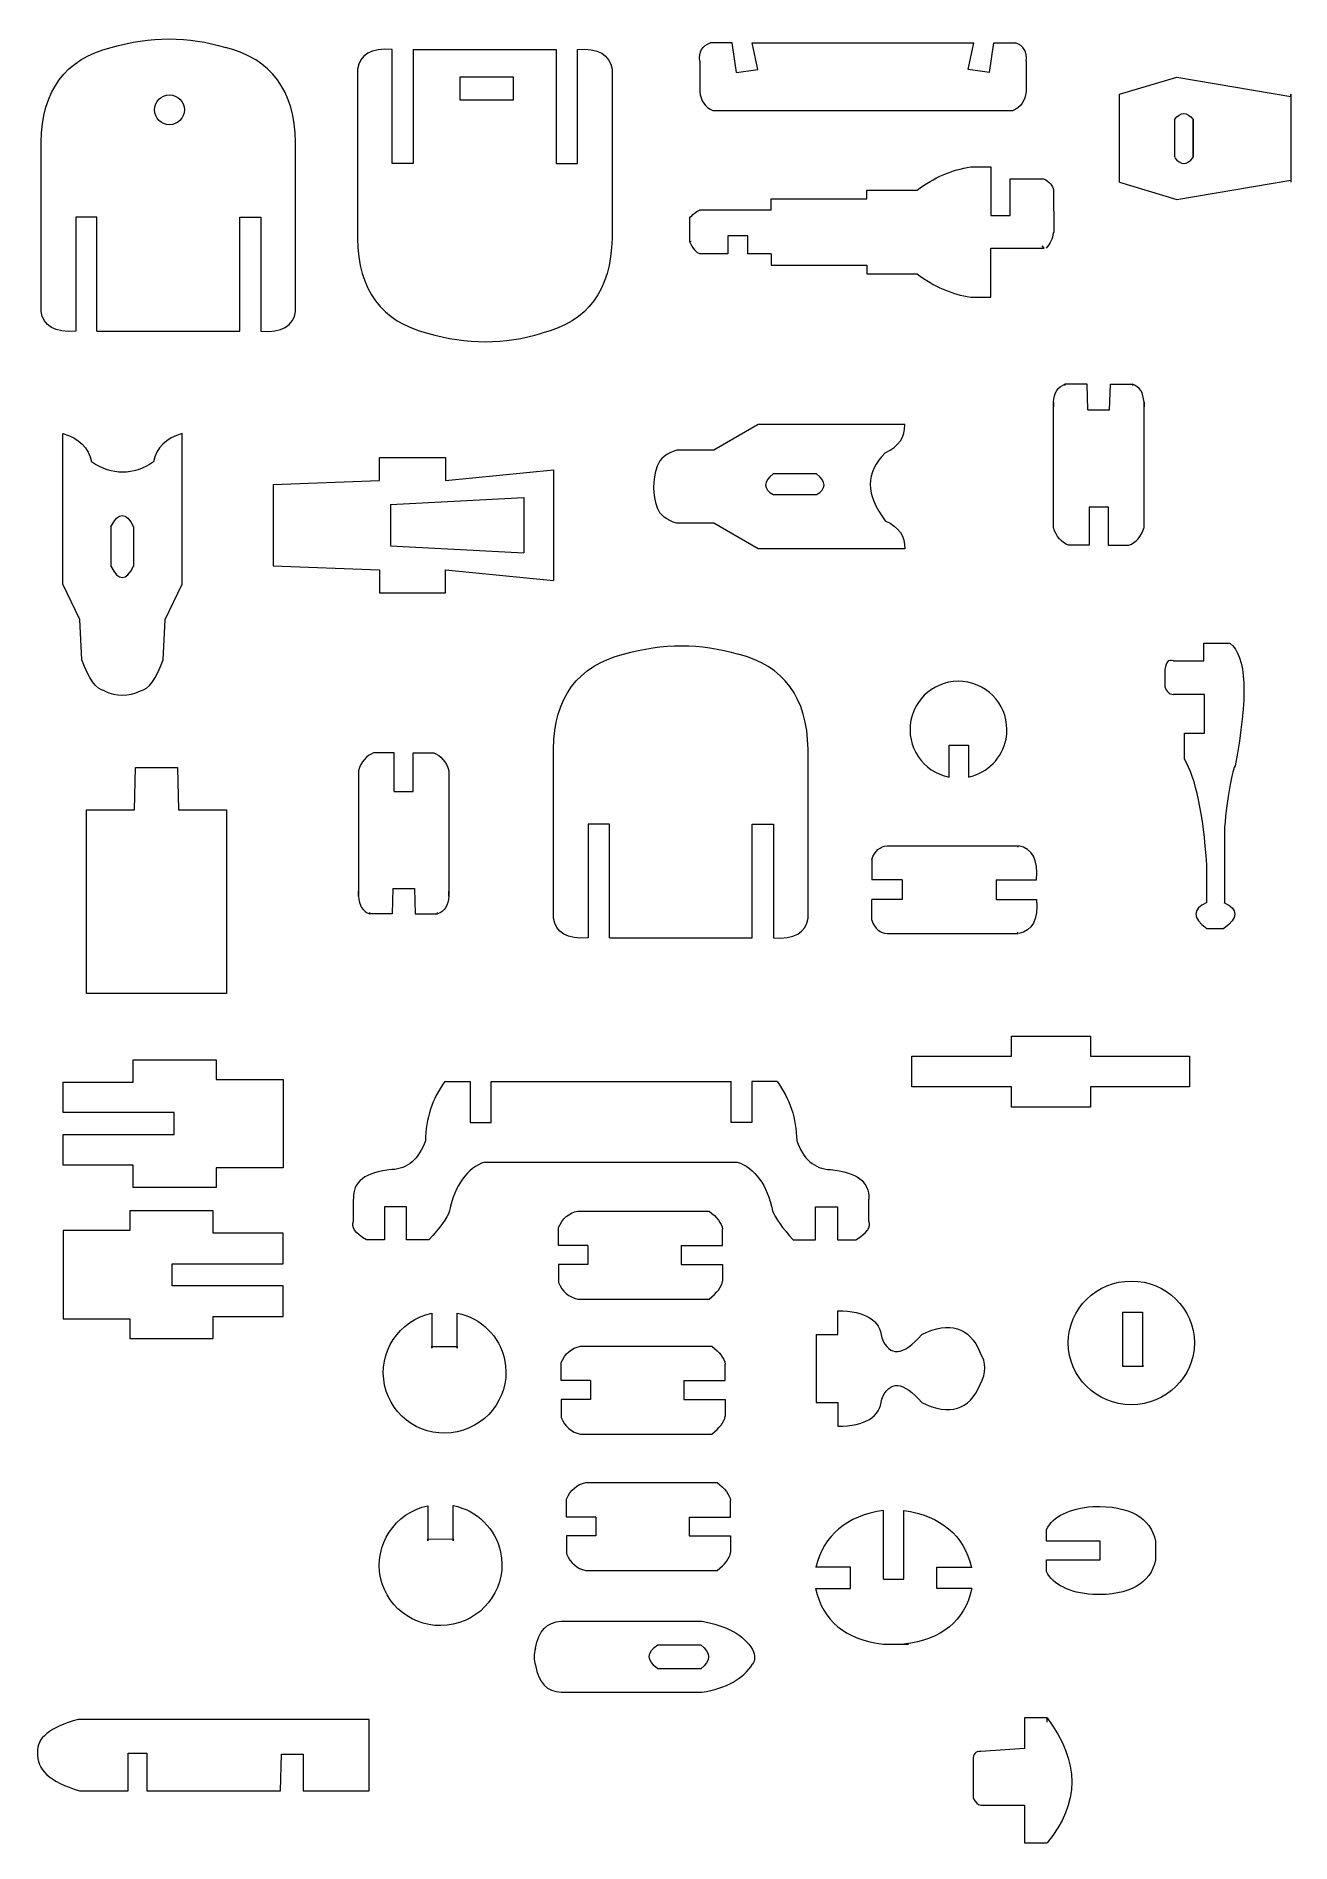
# Model space of a CAD drawing. Header units: centimetres. Extents: x -9.5 to 9.3, y -13.4 to 13.6.
import ezdxf

# ---------------------------------------------------------------- set-up
doc = ezdxf.new("R2010")
doc.units = ezdxf.units.CM
doc.header["$MEASUREMENT"] = 0
doc.layers.add('Capa 1', color=7, linetype='Continuous')

msp = doc.modelspace()

# ---------------------------------------------------------------- linework, layer by layer
at = {"layer": 'Capa 1', "color": 7, "lineweight": 20}
msp.add_lwpolyline([(-3.13736, 12.66001), (-2.333, 12.66001), (-2.333, 12.99869), (-3.13736, 12.99869), (-3.13736, 12.66001)], close=True, dxfattribs=at)
msp.add_ellipse((-7.47889, 12.50899), major_axis=(0, 0.22319), ratio=1, dxfattribs=at)
at = {"layer": 'Capa 1', "color": 250, "lineweight": 20}
msp.add_ellipse((6.90605, -5.93517), major_axis=(0.94326, 0), ratio=0.9806204, dxfattribs=at)
for points in [[(-8.35182, 13.44126), (-7.76588, 13.61062), (-7.19516, 13.61062), (-6.63962, 13.44126)], [(-9.39958, 12.0231), (-9.38684, 12.79518), (-9.0376, 13.2679), (-8.35182, 13.44126)], [(-5.59186, 12.0231), (-5.6046, 12.79518), (-5.95384, 13.2679), (-6.63962, 13.44126)], [(-3.83156, 13.41049), (-3.83156, 13.41049), (-1.69604, 13.41049), (-1.69604, 13.41049)], [(0.45099, 13.23426), (0.43579, 13.37878), (0.48871, 13.47006), (0.60975, 13.50812)], [(1.23415, 13.50812), (1.23415, 13.50812), (4.55143, 13.50812), (4.55143, 13.50812)], [(5.33459, 13.23426), (5.34979, 13.37878), (5.29687, 13.47006), (5.17583, 13.50812)], [(-4.66766, 13.11417), (-4.66766, 13.11417), (-4.66766, 10.58473), (-4.66766, 10.58473)], [(-0.85994, 13.11417), (-0.85994, 13.11417), (-0.85994, 10.58473), (-0.85994, 10.58473)], [(0.45099, 13.23426), (0.45099, 13.23426), (0.45099, 12.77918), (0.45099, 12.77918)], [(5.33459, 13.23426), (5.33459, 13.23426), (5.33459, 12.77918), (5.33459, 12.77918)], [(0.45099, 12.77918), (0.46749, 12.64434), (0.53275, 12.55044), (0.64677, 12.49748)], [(5.33459, 12.77918), (5.31809, 12.64434), (5.25283, 12.55044), (5.13881, 12.49748)], [(0.64677, 12.49748), (0.64677, 12.49748), (5.13881, 12.49748), (5.13881, 12.49748)], [(7.55168, 12.36154), (7.55168, 12.36154), (7.55168, 11.80592), (7.55168, 11.80592)], [(-9.39958, 9.49366), (-9.39958, 9.49366), (-9.39958, 12.0231), (-9.39958, 12.0231)], [(-5.59186, 9.49366), (-5.59186, 9.49366), (-5.59186, 12.0231), (-5.59186, 12.0231)], [(5.59398, 11.47763), (5.68396, 11.43427), (5.7327, 11.37715), (5.74018, 11.30623)], [(0.29856, 10.88601), (0.34278, 10.94101), (0.3935, 10.98155), (0.45076, 11.00763)], [(1.51964, 11.00763), (1.51964, 11.00763), (0.45076, 11.00763), (0.45076, 11.00763)], [(-4.66766, 10.58473), (-4.65492, 9.81265), (-4.30568, 9.33993), (-3.6199, 9.16657)], [(-0.85994, 10.58473), (-0.87268, 9.81265), (-1.22192, 9.33993), (-1.9077, 9.16657)], [(5.74018, 10.67433), (5.7267, 10.57615), (5.69042, 10.49855), (5.63134, 10.44151)], [(0.29856, 10.53675), (0.34648, 10.43353), (0.39996, 10.37235), (0.459, 10.35319)], [(-8.56348, 9.19734), (-8.56348, 9.19734), (-6.42796, 9.19734), (-6.42796, 9.19734)], [(-3.6199, 9.16657), (-3.03396, 8.99721), (-2.46324, 8.99721), (-1.9077, 9.16657)], [(5.74172, 8.13652), (5.74962, 8.27748), (5.80652, 8.36622), (5.91246, 8.40278)], [(7.09604, 8.13652), (7.08814, 8.27748), (7.03124, 8.36622), (6.9253, 8.40278)], [(6.25564, 8.02124), (6.25564, 8.02124), (6.58212, 8.02124), (6.58212, 8.02124)], [(0.10841, 7.41711), (-0.04633, 7.37275), (-0.14381, 7.29357), (-0.18403, 7.17955)], [(3.22707, 7.37831), (2.92679, 7.08709), (2.92679, 6.74863), (3.22707, 6.36291)], [(-1.73742, 7.12354), (-1.73742, 7.12354), (-1.73742, 5.46838), (-1.73742, 5.46838)], [(-0.18403, 7.17955), (-0.25891, 6.95881), (-0.25891, 6.75285), (-0.18403, 6.56167)], [(1.55223, 7.06471), (1.39677, 6.94385), (1.39677, 6.83977), (1.55223, 6.75251)], [(-5.92668, 6.90304), (-5.92668, 6.90304), (-5.92668, 5.68888), (-5.92668, 5.68888)], [(-8.35445, 6.27247), (-8.24109, 6.49913), (-8.12777, 6.49913), (-8.01445, 6.27247)], [(-8.35445, 6.27247), (-8.24109, 6.49913), (-8.12777, 6.49913), (-8.01445, 6.27247)], [(-4.1716, 6.60318), (-4.1716, 6.60318), (-2.17838, 6.70902), (-2.17838, 6.70902)], [(-4.1716, 6.60318), (-4.1716, 6.60318), (-4.1716, 5.98874), (-4.1716, 5.98874)], [(-2.17838, 6.70902), (-2.17838, 6.70902), (-2.17838, 5.8829), (-2.17838, 5.8829)], [(0.10841, 6.32411), (-0.04633, 6.36847), (-0.14381, 6.44765), (-0.18403, 6.56167)], [(6.27608, 6.57082), (6.27608, 6.57082), (6.56168, 6.57082), (6.56168, 6.57082)], [(-8.35445, 6.27247), (-8.35445, 6.27247), (-8.35445, 5.67979), (-8.35445, 5.67979)], [(-8.01445, 6.27247), (-8.01445, 6.27247), (-8.01445, 5.67979), (-8.01445, 5.67979)], [(5.96916, 5.9957), (5.86096, 6.03478), (5.78514, 6.12398), (5.74172, 6.26326)], [(6.8686, 5.9957), (6.9768, 6.03478), (7.05262, 6.12398), (7.09604, 6.26326)], [(-4.1716, 5.98874), (-4.1716, 5.98874), (-2.17838, 5.8829), (-2.17838, 5.8829)], [(-8.35445, 5.68247), (-8.24109, 5.45581), (-8.12777, 5.45581), (-8.01445, 5.68247)], [(-1.73569, 2.94778), (-1.72295, 3.71986), (-1.37371, 4.19258), (-0.68793, 4.36594)], [(-0.68793, 4.36594), (-0.10199, 4.5353), (0.46873, 4.5353), (1.02427, 4.36594)], [(2.07203, 2.94778), (2.05929, 3.71986), (1.71005, 4.19258), (1.02427, 4.36594)], [(-4.42536, 2.88902), (-4.53356, 2.84994), (-4.60938, 2.76074), (-4.6528, 2.62146)], [(-3.52592, 2.88902), (-3.41772, 2.84994), (-3.3419, 2.76074), (-3.29848, 2.62146)], [(-1.73569, 0.41834), (-1.73569, 0.41834), (-1.73569, 2.94778), (-1.73569, 2.94778)], [(2.07203, 0.41834), (2.07203, 0.41834), (2.07203, 2.94778), (2.07203, 2.94778)], [(-4.11844, 2.3139), (-4.11844, 2.3139), (-3.83284, 2.3139), (-3.83284, 2.3139)], [(3.02329, 1.29601), (3.07107, 1.42713), (3.14869, 1.49415), (3.25613, 1.49711)], [(5.48921, 0.98909), (5.51377, 1.29113), (5.42493, 1.46047), (5.22269, 1.49711)], [(3.02329, 1.29601), (3.02329, 1.29601), (3.02329, 0.98909), (3.02329, 0.98909)], [(-4.13888, 0.86348), (-4.13888, 0.86348), (-3.8124, 0.86348), (-3.8124, 0.86348)], [(3.47837, 0.98909), (3.47837, 0.98909), (3.02329, 0.98909), (3.02329, 0.98909)], [(3.47837, 0.98909), (3.47837, 0.98909), (3.47837, 0.69705), (3.47837, 0.69705)], [(4.88597, 0.98909), (4.88597, 0.98909), (5.48921, 0.98909), (5.48921, 0.98909)], [(4.88597, 0.98909), (4.88597, 0.98909), (4.88597, 0.69705), (4.88597, 0.69705)], [(-4.6528, 0.7482), (-4.6449, 0.60724), (-4.588, 0.5185), (-4.48206, 0.48194)], [(-3.29848, 0.7482), (-3.30638, 0.60724), (-3.36328, 0.5185), (-3.46922, 0.48194)], [(3.47837, 0.69705), (3.47837, 0.69705), (3.02329, 0.69705), (3.02329, 0.69705)], [(3.02329, 0.39013), (3.02329, 0.39013), (3.02329, 0.69705), (3.02329, 0.69705)], [(4.88597, 0.69705), (4.88597, 0.69705), (5.48921, 0.69705), (5.48921, 0.69705)], [(5.48921, 0.69705), (5.51377, 0.39501), (5.42493, 0.22567), (5.22269, 0.18903)], [(8.03453, 0.65189), (7.81649, 0.55177), (7.81649, 0.42241), (8.03453, 0.26383)], [(8.29097, 0.65189), (8.50901, 0.55177), (8.50901, 0.42241), (8.29097, 0.26383)], [(3.02329, 0.39013), (3.07107, 0.25901), (3.14869, 0.19199), (3.25613, 0.18903)], [(-0.89959, 0.12202), (-0.89959, 0.12202), (1.23593, 0.12202), (1.23593, 0.12202)], [(-2.66974, -2.02399), (-2.66974, -2.02399), (0.92074, -2.02399), (0.92074, -2.02399)], [(-2.76098, -3.22955), (-2.76098, -3.22955), (1.01198, -3.22955), (1.01198, -3.22955)], [(-1.6628, -4.21063), (-1.60082, -4.07423), (-1.5038, -3.99191), (-1.37176, -3.96367)], [(-1.37176, -3.96367), (-1.37176, -3.96367), (0.59058, -3.96367), (0.59058, -3.96367)], [(0.59058, -3.96367), (0.71054, -4.05453), (0.77814, -4.14421), (0.79342, -4.23267)], [(-1.22182, -4.47961), (-1.22182, -4.47961), (-1.22182, -4.76361), (-1.22182, -4.76361)], [(0.17166, -4.47961), (0.17166, -4.47961), (0.17166, -4.76361), (0.17166, -4.76361)], [(-1.6628, -5.03259), (-1.60082, -5.16899), (-1.5038, -5.25131), (-1.37176, -5.27955)], [(0.59058, -5.27955), (0.71054, -5.18869), (0.77814, -5.09901), (0.79342, -5.01055)], [(-1.37176, -5.27955), (-1.37176, -5.27955), (0.59058, -5.27955), (0.59058, -5.27955)], [(-1.6228, -6.23063), (-1.56082, -6.09423), (-1.4638, -6.01191), (-1.33176, -5.98367)], [(-1.33176, -5.98367), (-1.33176, -5.98367), (0.63058, -5.98367), (0.63058, -5.98367)], [(0.63058, -5.98367), (0.75054, -6.07453), (0.81814, -6.16421), (0.83342, -6.25267)], [(6.77577, -6.28183), (6.77577, -6.28183), (7.07577, -6.28183), (7.07577, -6.28183)], [(-1.18182, -6.49961), (-1.18182, -6.49961), (-1.18182, -6.78361), (-1.18182, -6.78361)], [(0.21166, -6.49961), (0.21166, -6.49961), (0.21166, -6.78361), (0.21166, -6.78361)], [(-1.6228, -7.05259), (-1.56082, -7.18899), (-1.4638, -7.27131), (-1.33176, -7.29955)], [(0.63058, -7.29955), (0.75054, -7.20869), (0.81814, -7.11901), (0.83342, -7.03055)], [(-1.33176, -7.29955), (-1.33176, -7.29955), (0.63058, -7.29955), (0.63058, -7.29955)], [(-1.5428, -8.27063), (-1.48082, -8.13423), (-1.3838, -8.05191), (-1.25176, -8.02367)], [(-1.25176, -8.02367), (-1.25176, -8.02367), (0.71058, -8.02367), (0.71058, -8.02367)], [(0.71058, -8.02367), (0.83054, -8.11453), (0.89814, -8.20421), (0.91342, -8.29267)], [(-1.10182, -8.53961), (-1.10182, -8.53961), (-1.10182, -8.82361), (-1.10182, -8.82361)], [(0.29166, -8.53961), (0.29166, -8.53961), (0.29166, -8.82361), (0.29166, -8.82361)], [(3.20064, -8.44171), (2.64454, -8.52441), (2.30778, -8.80855), (2.19036, -9.29415)], [(3.20064, -9.46829), (3.20064, -9.46829), (3.20064, -8.44171), (3.20064, -8.44171)], [(3.50468, -9.46829), (3.50468, -9.46829), (3.50468, -8.44171), (3.50468, -8.44171)], [(3.50468, -8.44171), (4.06078, -8.52441), (4.39754, -8.80855), (4.51496, -9.29415)], [(-1.5428, -9.09259), (-1.48082, -9.22899), (-1.3838, -9.31131), (-1.25176, -9.33955)], [(0.71058, -9.33955), (0.83054, -9.24869), (0.89814, -9.15901), (0.91342, -9.07055)], [(-1.25176, -9.33955), (-1.25176, -9.33955), (0.71058, -9.33955), (0.71058, -9.33955)], [(2.18462, -9.61135), (2.2923, -10.09339), (2.63096, -10.37027), (3.20064, -10.44197)], [(3.20064, -9.46829), (3.20064, -9.46829), (3.50468, -9.46829), (3.50468, -9.46829)], [(4.5207, -9.61135), (4.41302, -10.09339), (4.07436, -10.37027), (3.50468, -10.44197)], [(-2.00226, -10.50317), (-1.95896, -10.24383), (-1.8318, -10.10933), (-1.62078, -10.09971)], [(-1.62078, -10.09971), (-1.62078, -10.09971), (0.48484, -10.09971), (0.48484, -10.09971)], [(0.48484, -10.09971), (0.85266, -10.16259), (1.10548, -10.30295), (1.24332, -10.52081)], [(-2.00226, -10.50317), (-2.03462, -10.58997), (-2.03462, -10.67469), (-2.00226, -10.75729)], [(-0.17442, -10.45247), (-0.17442, -10.45247), (0.4694, -10.45247), (0.4694, -10.45247)], [(1.24332, -10.52081), (1.28198, -10.61165), (1.28198, -10.68459), (1.24332, -10.73965)], [(3.20064, -10.44197), (3.20064, -10.44197), (3.57634, -10.44197), (3.57634, -10.44197)], [(-2.00226, -10.75729), (-1.95896, -11.01663), (-1.8318, -11.15113), (-1.62078, -11.16075)], [(0.48484, -11.16075), (0.85266, -11.09787), (1.10548, -10.95751), (1.24332, -10.73965)], [(-1.62078, -11.16075), (-1.62078, -11.16075), (0.48484, -11.16075), (0.48484, -11.16075)], [(5.64643, -11.54385), (6.13943, -12.19729), (6.13943, -12.82053), (5.64643, -13.41357)], [(4.54199, -12.17003), (4.54199, -12.17003), (4.54199, -12.74329), (4.54199, -12.74329)], [(4.54199, -12.74329), (4.57509, -12.80919), (4.61221, -12.84447), (4.65335, -12.84913)]]:
    msp.add_open_spline(points, degree=3, dxfattribs=at)
for points, knots in [([(-3.83156, 13.41049), (-3.83156, 13.41049), (-3.83156, 11.70657), (-3.83156, 11.70657), (-3.83156, 11.70657), (-3.83156, 11.70657), (-4.14906, 11.70657), (-4.14906, 11.70657), (-4.14906, 11.70657), (-4.14906, 11.70657), (-4.14906, 13.41049), (-4.14906, 13.41049), (-4.14906, 13.41049), (-4.46192, 13.43375), (-4.63478, 13.33497), (-4.66766, 13.11417)], [0, 0, 0, 0, 0.2, 0.2, 0.2, 0.2, 0.4, 0.4, 0.4, 0.4, 0.6, 0.6, 0.6, 0.6, 1, 1, 1, 1]), ([(-1.69604, 13.41049), (-1.69604, 13.41049), (-1.69604, 11.70657), (-1.69604, 11.70657), (-1.69604, 11.70657), (-1.69604, 11.70657), (-1.37854, 11.70657), (-1.37854, 11.70657), (-1.37854, 11.70657), (-1.37854, 11.70657), (-1.37854, 13.41049), (-1.37854, 13.41049), (-1.37854, 13.41049), (-1.06568, 13.43375), (-0.89282, 13.33497), (-0.85994, 13.11417)], [0, 0, 0, 0, 0.2, 0.2, 0.2, 0.2, 0.4, 0.4, 0.4, 0.4, 0.6, 0.6, 0.6, 0.6, 1, 1, 1, 1]), ([(1.00133, 13.0689), (1.00133, 13.0689), (0.93655, 13.50812), (0.93655, 13.50812), (0.93655, 13.50812), (0.93655, 13.50812), (0.60975, 13.50812), (0.60975, 13.50812)], [0, 0, 0, 0, 0.33333333, 0.33333333, 0.33333333, 0.33333333, 1, 1, 1, 1]), ([(1.00133, 13.0689), (1.00133, 13.0689), (1.32147, 13.113), (1.32147, 13.113), (1.32147, 13.113), (1.32147, 13.113), (1.23415, 13.50812), (1.23415, 13.50812)], [0, 0, 0, 0, 0.33333333, 0.33333333, 0.33333333, 0.33333333, 1, 1, 1, 1]), ([(4.78425, 13.0689), (4.78425, 13.0689), (4.46411, 13.113), (4.46411, 13.113), (4.46411, 13.113), (4.46411, 13.113), (4.55143, 13.50812), (4.55143, 13.50812)], [0, 0, 0, 0, 0.33333333, 0.33333333, 0.33333333, 0.33333333, 1, 1, 1, 1]), ([(4.78425, 13.0689), (4.78425, 13.0689), (4.84903, 13.50812), (4.84903, 13.50812), (4.84903, 13.50812), (4.84903, 13.50812), (5.17583, 13.50812), (5.17583, 13.50812)], [0, 0, 0, 0, 0.33333333, 0.33333333, 0.33333333, 0.33333333, 1, 1, 1, 1]), ([(6.72762, 11.42422), (6.72762, 11.42422), (6.72762, 12.7425), (6.72762, 12.7425), (6.72762, 12.7425), (6.72762, 12.7425), (7.58922, 12.99862), (7.58922, 12.99862), (7.58922, 12.99862), (7.58922, 12.99862), (9.29234, 12.70812), (9.29234, 12.70812), (9.29234, 12.70812), (9.29234, 12.70812), (9.29234, 12.7425), (9.29234, 12.7425), (9.29234, 12.7425), (9.29234, 12.7425), (9.29234, 11.4586), (9.29234, 11.4586)], [0, 0, 0, 0, 0.16666667, 0.16666667, 0.16666667, 0.16666667, 0.33333333, 0.33333333, 0.33333333, 0.33333333, 0.5, 0.5, 0.5, 0.5, 0.66666667, 0.66666667, 0.66666667, 0.66666667, 1, 1, 1, 1]), ([(7.55168, 12.36154), (7.64334, 12.4821), (7.73668, 12.4821), (7.83168, 12.36154), (7.83168, 12.36154), (7.83168, 12.36154), (7.83168, 11.80592), (7.83168, 11.80592)], [0, 0, 0, 0, 0.33333333, 0.33333333, 0.33333333, 0.33333333, 1, 1, 1, 1]), ([(7.55168, 11.79634), (7.64334, 11.67578), (7.73668, 11.67578), (7.83168, 11.79634), (7.83168, 11.79634), (7.83168, 11.79634), (7.83168, 12.35196), (7.83168, 12.35196)], [0, 0, 0, 0, 0.33333333, 0.33333333, 0.33333333, 0.33333333, 1, 1, 1, 1]), ([(3.7015, 11.30623), (3.9576, 11.49761), (4.22514, 11.61327), (4.50416, 11.65321), (4.50416, 11.65321), (4.50416, 11.65321), (4.80578, 11.65321), (4.80578, 11.65321)], [0, 0, 0, 0, 0.33333333, 0.33333333, 0.33333333, 0.33333333, 1, 1, 1, 1]), ([(4.80578, 11.65321), (4.80578, 11.65321), (4.80578, 10.92835), (4.80578, 10.92835), (4.80578, 10.92835), (4.80578, 10.92835), (5.09686, 10.92835), (5.09686, 10.92835), (5.09686, 10.92835), (5.09686, 10.92835), (5.09686, 11.47763), (5.09686, 11.47763), (5.09686, 11.47763), (5.09686, 11.47763), (5.59398, 11.47763), (5.59398, 11.47763)], [0, 0, 0, 0, 0.2, 0.2, 0.2, 0.2, 0.4, 0.4, 0.4, 0.4, 0.6, 0.6, 0.6, 0.6, 1, 1, 1, 1]), ([(6.72762, 11.42422), (6.72762, 11.42422), (7.58922, 11.1681), (7.58922, 11.1681), (7.58922, 11.1681), (7.58922, 11.1681), (9.29234, 11.4586), (9.29234, 11.4586), (9.29234, 11.4586), (9.29234, 11.4586), (9.29234, 11.42422), (9.29234, 11.42422)], [0, 0, 0, 0, 0.25, 0.25, 0.25, 0.25, 0.5, 0.5, 0.5, 0.5, 1, 1, 1, 1]), ([(1.51964, 11.00763), (1.51964, 11.00763), (1.51964, 11.17697), (1.51964, 11.17697), (1.51964, 11.17697), (1.51964, 11.17697), (2.9484, 11.17697), (2.9484, 11.17697), (2.9484, 11.17697), (2.9484, 11.17697), (2.9484, 11.30623), (2.9484, 11.30623), (2.9484, 11.30623), (2.9484, 11.30623), (3.7015, 11.30623), (3.7015, 11.30623)], [0, 0, 0, 0, 0.2, 0.2, 0.2, 0.2, 0.4, 0.4, 0.4, 0.4, 0.6, 0.6, 0.6, 0.6, 1, 1, 1, 1]), ([(5.74018, 11.30623), (5.74018, 11.30623), (5.74834, 10.67433), (5.74834, 10.67433), (5.74834, 10.67433), (5.74834, 10.67433), (5.74018, 10.67433), (5.74018, 10.67433)], [0, 0, 0, 0, 0.33333333, 0.33333333, 0.33333333, 0.33333333, 1, 1, 1, 1]), ([(-8.56348, 9.19734), (-8.56348, 9.19734), (-8.56348, 10.90126), (-8.56348, 10.90126), (-8.56348, 10.90126), (-8.56348, 10.90126), (-8.88098, 10.90126), (-8.88098, 10.90126), (-8.88098, 10.90126), (-8.88098, 10.90126), (-8.88098, 9.19734), (-8.88098, 9.19734), (-8.88098, 9.19734), (-9.19384, 9.17408), (-9.3667, 9.27286), (-9.39958, 9.49366)], [0, 0, 0, 0, 0.2, 0.2, 0.2, 0.2, 0.4, 0.4, 0.4, 0.4, 0.6, 0.6, 0.6, 0.6, 1, 1, 1, 1]), ([(-6.42796, 9.19734), (-6.42796, 9.19734), (-6.42796, 10.90126), (-6.42796, 10.90126), (-6.42796, 10.90126), (-6.42796, 10.90126), (-6.11046, 10.90126), (-6.11046, 10.90126), (-6.11046, 10.90126), (-6.11046, 10.90126), (-6.11046, 9.19734), (-6.11046, 9.19734), (-6.11046, 9.19734), (-5.7976, 9.17408), (-5.62474, 9.27286), (-5.59186, 9.49366)], [0, 0, 0, 0, 0.2, 0.2, 0.2, 0.2, 0.4, 0.4, 0.4, 0.4, 0.6, 0.6, 0.6, 0.6, 1, 1, 1, 1]), ([(0.29856, 10.88601), (0.29856, 10.88601), (0.29856, 10.53675), (0.29856, 10.53675), (0.29856, 10.53675), (0.29856, 10.53675), (0.32254, 10.54347), (0.32254, 10.54347)], [0, 0, 0, 0, 0.33333333, 0.33333333, 0.33333333, 0.33333333, 1, 1, 1, 1]), ([(1.51964, 10.35319), (1.51964, 10.35319), (1.17044, 10.35319), (1.17044, 10.35319), (1.17044, 10.35319), (1.17044, 10.35319), (1.17044, 10.62143), (1.17044, 10.62143), (1.17044, 10.62143), (1.17044, 10.62143), (0.8741, 10.62143), (0.8741, 10.62143), (0.8741, 10.62143), (0.8741, 10.62143), (0.8741, 10.35319), (0.8741, 10.35319), (0.8741, 10.35319), (0.8741, 10.35319), (0.459, 10.35319), (0.459, 10.35319)], [0, 0, 0, 0, 0.16666667, 0.16666667, 0.16666667, 0.16666667, 0.33333333, 0.33333333, 0.33333333, 0.33333333, 0.5, 0.5, 0.5, 0.5, 0.66666667, 0.66666667, 0.66666667, 0.66666667, 1, 1, 1, 1]), ([(1.51964, 10.35319), (1.51964, 10.35319), (1.51964, 10.18385), (1.51964, 10.18385), (1.51964, 10.18385), (1.51964, 10.18385), (2.9484, 10.18385), (2.9484, 10.18385), (2.9484, 10.18385), (2.9484, 10.18385), (2.9484, 10.05459), (2.9484, 10.05459), (2.9484, 10.05459), (2.9484, 10.05459), (3.7015, 10.05459), (3.7015, 10.05459)], [0, 0, 0, 0, 0.2, 0.2, 0.2, 0.2, 0.4, 0.4, 0.4, 0.4, 0.6, 0.6, 0.6, 0.6, 1, 1, 1, 1]), ([(4.80578, 9.70761), (4.80578, 9.70761), (4.80578, 10.44151), (4.80578, 10.44151), (4.80578, 10.44151), (4.80578, 10.44151), (5.60488, 10.44151), (5.60488, 10.44151), (5.60488, 10.44151), (5.60488, 10.44151), (5.57228, 10.47409), (5.57228, 10.47409)], [0, 0, 0, 0, 0.25, 0.25, 0.25, 0.25, 0.5, 0.5, 0.5, 0.5, 1, 1, 1, 1]), ([(3.7015, 10.05459), (3.9576, 9.86321), (4.22514, 9.74755), (4.50416, 9.70761), (4.50416, 9.70761), (4.50416, 9.70761), (4.80578, 9.70761), (4.80578, 9.70761)], [0, 0, 0, 0, 0.33333333, 0.33333333, 0.33333333, 0.33333333, 1, 1, 1, 1]), ([(6.25564, 8.02124), (6.25564, 8.02124), (6.24526, 8.40278), (6.24526, 8.40278), (6.24526, 8.40278), (6.24526, 8.40278), (5.91246, 8.40278), (5.91246, 8.40278), (5.91246, 8.40278), (5.91246, 8.40278), (5.91246, 8.38262), (5.91246, 8.38262)], [0, 0, 0, 0, 0.25, 0.25, 0.25, 0.25, 0.5, 0.5, 0.5, 0.5, 1, 1, 1, 1]), ([(6.58212, 8.02124), (6.58212, 8.02124), (6.5925, 8.40278), (6.5925, 8.40278), (6.5925, 8.40278), (6.5925, 8.40278), (6.9253, 8.40278), (6.9253, 8.40278), (6.9253, 8.40278), (6.9253, 8.40278), (6.9253, 8.38262), (6.9253, 8.38262)], [0, 0, 0, 0, 0.25, 0.25, 0.25, 0.25, 0.5, 0.5, 0.5, 0.5, 1, 1, 1, 1]), ([(5.74172, 6.26326), (5.74172, 6.26326), (5.74172, 8.13652), (5.74172, 8.13652), (5.74172, 8.13652), (5.74172, 8.13652), (5.74172, 8.06512), (5.74172, 8.06512)], [0, 0, 0, 0, 0.33333333, 0.33333333, 0.33333333, 0.33333333, 1, 1, 1, 1]), ([(7.09604, 6.26326), (7.09604, 6.26326), (7.09604, 8.13652), (7.09604, 8.13652), (7.09604, 8.13652), (7.09604, 8.13652), (7.09604, 8.06512), (7.09604, 8.06512)], [0, 0, 0, 0, 0.33333333, 0.33333333, 0.33333333, 0.33333333, 1, 1, 1, 1]), ([(-8.44913, 3.81715), (-8.57469, 3.84193), (-8.68761, 3.99717), (-8.78783, 4.28285), (-8.78783, 4.28285), (-8.78783, 4.28285), (-8.81957, 4.88607), (-8.81957, 4.88607), (-8.81957, 4.88607), (-8.81957, 4.88607), (-9.07355, 5.41527), (-9.07355, 5.41527), (-9.07355, 5.41527), (-9.07355, 5.41527), (-9.07355, 7.66951), (-9.07355, 7.66951), (-9.07355, 7.66951), (-8.83253, 7.59807), (-8.68965, 7.45519), (-8.64493, 7.24087)], [0, 0, 0, 0, 0.16666667, 0.16666667, 0.16666667, 0.16666667, 0.33333333, 0.33333333, 0.33333333, 0.33333333, 0.5, 0.5, 0.5, 0.5, 0.66666667, 0.66666667, 0.66666667, 0.66666667, 1, 1, 1, 1]), ([(-8.44913, 3.81715), (-8.27285, 3.73249), (-8.09433, 3.73249), (-7.91353, 3.81715), (-7.91353, 3.81715), (-7.78797, 3.84193), (-7.67505, 3.99717), (-7.57483, 4.28285), (-7.57483, 4.28285), (-7.57483, 4.28285), (-7.54309, 4.88607), (-7.54309, 4.88607), (-7.54309, 4.88607), (-7.54309, 4.88607), (-7.28911, 5.41527), (-7.28911, 5.41527), (-7.28911, 5.41527), (-7.28911, 5.41527), (-7.28911, 7.66951), (-7.28911, 7.66951), (-7.28911, 7.66951), (-7.53013, 7.59807), (-7.67301, 7.45519), (-7.71773, 7.24087), (-7.71773, 7.24087), (-8.02141, 7.03627), (-8.33047, 7.03627), (-8.64493, 7.24087)], [0, 0, 0, 0, 0.125, 0.125, 0.125, 0.125, 0.25, 0.25, 0.25, 0.25, 0.375, 0.375, 0.375, 0.375, 0.5, 0.5, 0.5, 0.5, 0.625, 0.625, 0.625, 0.625, 0.75, 0.75, 0.75, 0.75, 1, 1, 1, 1]), ([(3.22707, 7.37831), (3.42991, 7.47513), (3.52691, 7.61625), (3.51811, 7.80167), (3.51811, 7.80167), (3.51811, 7.80167), (1.32771, 7.80167), (1.32771, 7.80167), (1.32771, 7.80167), (1.32771, 7.80167), (0.66165, 7.41711), (0.66165, 7.41711), (0.66165, 7.41711), (0.66165, 7.41711), (0.10841, 7.41711), (0.10841, 7.41711)], [0, 0, 0, 0, 0.2, 0.2, 0.2, 0.2, 0.4, 0.4, 0.4, 0.4, 0.6, 0.6, 0.6, 0.6, 1, 1, 1, 1]), ([(-5.92668, 6.90304), (-5.92668, 6.90304), (-4.33916, 6.96478), (-4.33916, 6.96478), (-4.33916, 6.96478), (-4.33916, 6.96478), (-4.33916, 7.30874), (-4.33916, 7.30874), (-4.33916, 7.30874), (-4.33916, 7.30874), (-3.35138, 7.30874), (-3.35138, 7.30874), (-3.35138, 7.30874), (-3.35138, 7.30874), (-3.35138, 6.96478), (-3.35138, 6.96478), (-3.35138, 6.96478), (-3.35138, 6.96478), (-1.73742, 7.12354), (-1.73742, 7.12354)], [0, 0, 0, 0, 0.16666667, 0.16666667, 0.16666667, 0.16666667, 0.33333333, 0.33333333, 0.33333333, 0.33333333, 0.5, 0.5, 0.5, 0.5, 0.66666667, 0.66666667, 0.66666667, 0.66666667, 1, 1, 1, 1]), ([(1.55223, 6.75251), (1.55223, 6.75251), (2.19563, 6.75251), (2.19563, 6.75251), (2.19563, 6.75251), (2.35109, 6.83977), (2.35109, 6.94385), (2.19563, 7.06471), (2.19563, 7.06471), (2.19563, 7.06471), (1.55223, 7.06471), (1.55223, 7.06471)], [0, 0, 0, 0, 0.25, 0.25, 0.25, 0.25, 0.5, 0.5, 0.5, 0.5, 1, 1, 1, 1]), ([(6.27608, 6.57082), (6.27608, 6.57082), (6.27608, 5.9957), (6.27608, 5.9957), (6.27608, 5.9957), (6.27608, 5.9957), (5.96916, 5.9957), (5.96916, 5.9957)], [0, 0, 0, 0, 0.33333333, 0.33333333, 0.33333333, 0.33333333, 1, 1, 1, 1]), ([(6.56168, 6.57082), (6.56168, 6.57082), (6.56168, 5.9957), (6.56168, 5.9957), (6.56168, 5.9957), (6.56168, 5.9957), (6.8686, 5.9957), (6.8686, 5.9957)], [0, 0, 0, 0, 0.33333333, 0.33333333, 0.33333333, 0.33333333, 1, 1, 1, 1]), ([(3.22707, 6.36291), (3.42991, 6.26609), (3.52691, 6.12497), (3.51811, 5.93955), (3.51811, 5.93955), (3.51811, 5.93955), (1.32771, 5.93955), (1.32771, 5.93955), (1.32771, 5.93955), (1.32771, 5.93955), (0.66165, 6.32411), (0.66165, 6.32411), (0.66165, 6.32411), (0.66165, 6.32411), (0.10841, 6.32411), (0.10841, 6.32411)], [0, 0, 0, 0, 0.2, 0.2, 0.2, 0.2, 0.4, 0.4, 0.4, 0.4, 0.6, 0.6, 0.6, 0.6, 1, 1, 1, 1]), ([(-5.92668, 5.68888), (-5.92668, 5.68888), (-4.33916, 5.62714), (-4.33916, 5.62714), (-4.33916, 5.62714), (-4.33916, 5.62714), (-4.33916, 5.28318), (-4.33916, 5.28318), (-4.33916, 5.28318), (-4.33916, 5.28318), (-3.35138, 5.28318), (-3.35138, 5.28318), (-3.35138, 5.28318), (-3.35138, 5.28318), (-3.35138, 5.62714), (-3.35138, 5.62714), (-3.35138, 5.62714), (-3.35138, 5.62714), (-1.73742, 5.46838), (-1.73742, 5.46838)], [0, 0, 0, 0, 0.16666667, 0.16666667, 0.16666667, 0.16666667, 0.33333333, 0.33333333, 0.33333333, 0.33333333, 0.5, 0.5, 0.5, 0.5, 0.66666667, 0.66666667, 0.66666667, 0.66666667, 1, 1, 1, 1]), ([(7.53181, 4.26517), (7.53181, 4.26517), (7.99043, 4.26517), (7.99043, 4.26517), (7.99043, 4.26517), (7.99043, 4.26517), (7.99043, 4.53247), (7.99043, 4.53247), (7.99043, 4.53247), (7.99043, 4.53247), (8.37849, 4.53247), (8.37849, 4.53247)], [0, 0, 0, 0, 0.25, 0.25, 0.25, 0.25, 0.5, 0.5, 0.5, 0.5, 1, 1, 1, 1]), ([(8.37849, 4.53247), (8.63077, 4.34443), (8.65723, 3.73295), (8.45787, 2.69801), (8.45787, 2.69801), (8.39875, 2.55475), (8.34583, 2.24607), (8.29911, 1.77197), (8.29911, 1.77197), (8.29911, 1.77197), (8.29911, 0.65189), (8.29911, 0.65189)], [0, 0, 0, 0, 0.25, 0.25, 0.25, 0.25, 0.5, 0.5, 0.5, 0.5, 1, 1, 1, 1]), ([(7.53181, 4.26517), (7.46767, 4.29405), (7.42651, 4.25381), (7.40835, 4.14441), (7.40835, 4.14441), (7.40835, 4.05621), (7.40835, 3.96803), (7.40835, 3.87983), (7.40835, 3.87983), (7.42969, 3.80791), (7.47083, 3.76969), (7.53181, 3.76517)], [0, 0, 0, 0, 0.25, 0.25, 0.25, 0.25, 0.5, 0.5, 0.5, 0.5, 1, 1, 1, 1]), ([(4.47626, 2.52933), (4.75796, 2.59093), (4.97628, 2.81369), (5.03221, 3.09655), (5.03221, 3.09655), (5.10981, 3.48905), (4.85453, 3.87014), (4.46203, 3.94773), (4.46203, 3.94773), (4.06953, 4.02533), (3.68844, 3.77006), (3.61084, 3.37756), (3.61084, 3.37756), (3.53324, 2.98505), (3.78852, 2.60397), (4.18102, 2.52637)], [0, 0, 0, 0, 0.2, 0.2, 0.2, 0.2, 0.4, 0.4, 0.4, 0.4, 0.6, 0.6, 0.6, 0.6, 1, 1, 1, 1]), ([(7.69939, 2.79503), (7.69939, 2.79503), (7.69939, 3.18309), (7.69939, 3.18309), (7.69939, 3.18309), (7.69939, 3.18309), (7.99925, 3.18309), (7.99925, 3.18309), (7.99925, 3.18309), (7.99925, 3.18309), (7.99925, 3.76517), (7.99925, 3.76517), (7.99925, 3.76517), (7.99925, 3.76517), (7.53181, 3.76517), (7.53181, 3.76517)], [0, 0, 0, 0, 0.2, 0.2, 0.2, 0.2, 0.4, 0.4, 0.4, 0.4, 0.6, 0.6, 0.6, 0.6, 1, 1, 1, 1]), ([(4.18101, 2.52636), (4.18101, 2.52636), (4.18101, 3.00342), (4.18101, 3.00342), (4.18101, 3.00342), (4.18101, 3.00342), (4.47365, 3.00342), (4.47365, 3.00342), (4.47365, 3.00342), (4.47365, 3.00342), (4.47365, 2.52314), (4.47365, 2.52314)], [0, 0, 0, 0, 0.25, 0.25, 0.25, 0.25, 0.5, 0.5, 0.5, 0.5, 1, 1, 1, 1]), ([(-4.11844, 2.3139), (-4.11844, 2.3139), (-4.11844, 2.88902), (-4.11844, 2.88902), (-4.11844, 2.88902), (-4.11844, 2.88902), (-4.42536, 2.88902), (-4.42536, 2.88902)], [0, 0, 0, 0, 0.33333333, 0.33333333, 0.33333333, 0.33333333, 1, 1, 1, 1]), ([(-3.83284, 2.3139), (-3.83284, 2.3139), (-3.83284, 2.88902), (-3.83284, 2.88902), (-3.83284, 2.88902), (-3.83284, 2.88902), (-3.52592, 2.88902), (-3.52592, 2.88902)], [0, 0, 0, 0, 0.33333333, 0.33333333, 0.33333333, 0.33333333, 1, 1, 1, 1]), ([(8.03453, 0.65189), (8.03453, 0.65189), (8.03453, 1.21635), (8.03453, 1.21635), (8.03453, 1.21635), (7.98455, 1.98359), (7.87283, 2.50983), (7.69939, 2.79503)], [0, 0, 0, 0, 0.33333333, 0.33333333, 0.33333333, 0.33333333, 1, 1, 1, 1]), ([(-6.62778, -0.71126), (-6.62778, -0.71126), (-8.71806, -0.71126), (-8.71806, -0.71126), (-8.71806, -0.71126), (-8.71806, -0.71126), (-8.71806, 2.03946), (-8.71806, 2.03946), (-8.71806, 2.03946), (-8.71806, 2.03946), (-7.99994, 2.03946), (-7.99994, 2.03946), (-7.99994, 2.03946), (-7.99994, 2.03946), (-7.98778, 2.66982), (-7.98778, 2.66982), (-7.98778, 2.66982), (-7.98778, 2.66982), (-7.35806, 2.66982), (-7.35806, 2.66982)], [0, 0, 0, 0, 0.16666667, 0.16666667, 0.16666667, 0.16666667, 0.33333333, 0.33333333, 0.33333333, 0.33333333, 0.5, 0.5, 0.5, 0.5, 0.66666667, 0.66666667, 0.66666667, 0.66666667, 1, 1, 1, 1]), ([(-7.35806, 2.66982), (-7.35806, 2.66982), (-7.3459, 2.03946), (-7.3459, 2.03946), (-7.3459, 2.03946), (-7.3459, 2.03946), (-6.62778, 2.03946), (-6.62778, 2.03946), (-6.62778, 2.03946), (-6.62778, 2.03946), (-6.62778, -0.71126), (-6.62778, -0.71126)], [0, 0, 0, 0, 0.25, 0.25, 0.25, 0.25, 0.5, 0.5, 0.5, 0.5, 1, 1, 1, 1]), ([(-4.6528, 2.62146), (-4.6528, 2.62146), (-4.6528, 0.7482), (-4.6528, 0.7482), (-4.6528, 0.7482), (-4.6528, 0.7482), (-4.6528, 0.8196), (-4.6528, 0.8196)], [0, 0, 0, 0, 0.33333333, 0.33333333, 0.33333333, 0.33333333, 1, 1, 1, 1]), ([(-3.29848, 2.62146), (-3.29848, 2.62146), (-3.29848, 0.7482), (-3.29848, 0.7482), (-3.29848, 0.7482), (-3.29848, 0.7482), (-3.29848, 0.8196), (-3.29848, 0.8196)], [0, 0, 0, 0, 0.33333333, 0.33333333, 0.33333333, 0.33333333, 1, 1, 1, 1]), ([(-0.89959, 0.12202), (-0.89959, 0.12202), (-0.89959, 1.82594), (-0.89959, 1.82594), (-0.89959, 1.82594), (-0.89959, 1.82594), (-1.21709, 1.82594), (-1.21709, 1.82594), (-1.21709, 1.82594), (-1.21709, 1.82594), (-1.21709, 0.12202), (-1.21709, 0.12202), (-1.21709, 0.12202), (-1.52995, 0.09876), (-1.70281, 0.19754), (-1.73569, 0.41834)], [0, 0, 0, 0, 0.2, 0.2, 0.2, 0.2, 0.4, 0.4, 0.4, 0.4, 0.6, 0.6, 0.6, 0.6, 1, 1, 1, 1]), ([(1.23593, 0.12202), (1.23593, 0.12202), (1.23593, 1.82594), (1.23593, 1.82594), (1.23593, 1.82594), (1.23593, 1.82594), (1.55343, 1.82594), (1.55343, 1.82594), (1.55343, 1.82594), (1.55343, 1.82594), (1.55343, 0.12202), (1.55343, 0.12202), (1.55343, 0.12202), (1.86629, 0.09876), (2.03915, 0.19754), (2.07203, 0.41834)], [0, 0, 0, 0, 0.2, 0.2, 0.2, 0.2, 0.4, 0.4, 0.4, 0.4, 0.6, 0.6, 0.6, 0.6, 1, 1, 1, 1]), ([(3.25613, 1.49711), (3.25613, 1.49711), (5.21405, 1.49711), (5.21405, 1.49711), (5.21405, 1.49711), (5.21405, 1.49711), (5.20223, 1.47665), (5.20223, 1.47665)], [0, 0, 0, 0, 0.33333333, 0.33333333, 0.33333333, 0.33333333, 1, 1, 1, 1]), ([(-4.13888, 0.86348), (-4.13888, 0.86348), (-4.14926, 0.48194), (-4.14926, 0.48194), (-4.14926, 0.48194), (-4.14926, 0.48194), (-4.48206, 0.48194), (-4.48206, 0.48194), (-4.48206, 0.48194), (-4.48206, 0.48194), (-4.48206, 0.5021), (-4.48206, 0.5021)], [0, 0, 0, 0, 0.25, 0.25, 0.25, 0.25, 0.5, 0.5, 0.5, 0.5, 1, 1, 1, 1]), ([(-3.8124, 0.86348), (-3.8124, 0.86348), (-3.80202, 0.48194), (-3.80202, 0.48194), (-3.80202, 0.48194), (-3.80202, 0.48194), (-3.46922, 0.48194), (-3.46922, 0.48194), (-3.46922, 0.48194), (-3.46922, 0.48194), (-3.46922, 0.5021), (-3.46922, 0.5021)], [0, 0, 0, 0, 0.25, 0.25, 0.25, 0.25, 0.5, 0.5, 0.5, 0.5, 1, 1, 1, 1]), ([(3.25613, 0.18903), (3.25613, 0.18903), (5.21405, 0.18903), (5.21405, 0.18903), (5.21405, 0.18903), (5.21405, 0.18903), (5.20223, 0.20949), (5.20223, 0.20949)], [0, 0, 0, 0, 0.33333333, 0.33333333, 0.33333333, 0.33333333, 1, 1, 1, 1]), ([(8.03453, 0.26383), (8.11391, 0.26383), (8.19327, 0.26383), (8.27265, 0.26383), (8.27265, 0.26383), (8.27265, 0.26383), (8.29097, 0.26383), (8.29097, 0.26383)], [0, 0, 0, 0, 0.33333333, 0.33333333, 0.33333333, 0.33333333, 1, 1, 1, 1]), ([(3.62477, -1.64737), (3.62477, -1.64737), (5.11527, -1.64737), (5.11527, -1.64737), (5.11527, -1.64737), (5.11527, -1.64737), (5.11527, -1.34751), (5.11527, -1.34751), (5.11527, -1.34751), (5.11527, -1.34751), (6.29707, -1.34751), (6.29707, -1.34751), (6.29707, -1.34751), (6.29707, -1.34751), (6.29707, -1.64737), (6.29707, -1.64737), (6.29707, -1.64737), (6.29707, -1.64737), (7.77875, -1.64737), (7.77875, -1.64737)], [0, 0, 0, 0, 0.16666667, 0.16666667, 0.16666667, 0.16666667, 0.33333333, 0.33333333, 0.33333333, 0.33333333, 0.5, 0.5, 0.5, 0.5, 0.66666667, 0.66666667, 0.66666667, 0.66666667, 1, 1, 1, 1]), ([(-7.40834, -2.49153), (-7.40834, -2.49153), (-9.06994, -2.49153), (-9.06994, -2.49153), (-9.06994, -2.49153), (-9.06994, -2.49153), (-9.06994, -2.03297), (-9.06994, -2.03297), (-9.06994, -2.03297), (-9.06994, -2.03297), (-8.02218, -2.03297), (-8.02218, -2.03297), (-8.02218, -2.03297), (-8.02218, -2.03297), (-8.02218, -1.69961), (-8.02218, -1.69961), (-8.02218, -1.69961), (-8.02218, -1.69961), (-6.77862, -1.69961), (-6.77862, -1.69961), (-6.77862, -1.69961), (-6.77862, -1.69961), (-6.77862, -1.99593), (-6.77862, -1.99593), (-6.77862, -1.99593), (-6.77862, -1.99593), (-5.7785, -1.99593), (-5.7785, -1.99593)], [0, 0, 0, 0, 0.125, 0.125, 0.125, 0.125, 0.25, 0.25, 0.25, 0.25, 0.375, 0.375, 0.375, 0.375, 0.5, 0.5, 0.5, 0.5, 0.625, 0.625, 0.625, 0.625, 0.75, 0.75, 0.75, 0.75, 1, 1, 1, 1]), ([(7.77875, -1.64737), (7.77875, -1.64737), (7.77875, -2.10753), (7.77875, -2.10753), (7.77875, -2.10753), (7.77875, -2.10753), (6.29707, -2.10753), (6.29707, -2.10753), (6.29707, -2.10753), (6.29707, -2.10753), (6.29707, -2.40739), (6.29707, -2.40739), (6.29707, -2.40739), (6.29707, -2.40739), (5.11527, -2.40739), (5.11527, -2.40739), (5.11527, -2.40739), (5.11527, -2.40739), (5.11527, -2.10753), (5.11527, -2.10753), (5.11527, -2.10753), (5.11527, -2.10753), (3.62477, -2.10753), (3.62477, -2.10753), (3.62477, -2.10753), (3.62477, -2.10753), (3.62477, -1.64737), (3.62477, -1.64737)], [0, 0, 0, 0, 0.125, 0.125, 0.125, 0.125, 0.25, 0.25, 0.25, 0.25, 0.375, 0.375, 0.375, 0.375, 0.5, 0.5, 0.5, 0.5, 0.625, 0.625, 0.625, 0.625, 0.75, 0.75, 0.75, 0.75, 1, 1, 1, 1]), ([(-5.7785, -1.99593), (-5.7785, -1.99593), (-5.7785, -3.31521), (-5.7785, -3.31521), (-5.7785, -3.31521), (-5.7785, -3.31521), (-6.77862, -3.31521), (-6.77862, -3.31521), (-6.77862, -3.31521), (-6.77862, -3.31521), (-6.77862, -3.61153), (-6.77862, -3.61153), (-6.77862, -3.61153), (-6.77862, -3.61153), (-8.02218, -3.61153), (-8.02218, -3.61153), (-8.02218, -3.61153), (-8.02218, -3.61153), (-8.02218, -3.27817), (-8.02218, -3.27817), (-8.02218, -3.27817), (-8.02218, -3.27817), (-9.06994, -3.27817), (-9.06994, -3.27817), (-9.06994, -3.27817), (-9.06994, -3.27817), (-9.06994, -2.81961), (-9.06994, -2.81961), (-9.06994, -2.81961), (-9.06994, -2.81961), (-7.40834, -2.81961), (-7.40834, -2.81961), (-7.40834, -2.81961), (-7.40834, -2.81961), (-7.40834, -2.49153), (-7.40834, -2.49153)], [0, 0, 0, 0, 0.1, 0.1, 0.1, 0.1, 0.2, 0.2, 0.2, 0.2, 0.3, 0.3, 0.3, 0.3, 0.4, 0.4, 0.4, 0.4, 0.5, 0.5, 0.5, 0.5, 0.6, 0.6, 0.6, 0.6, 0.7, 0.7, 0.7, 0.7, 0.8, 0.8, 0.8, 0.8, 1, 1, 1, 1]), ([(-3.359, -2.02399), (-3.5479, -2.28299), (-3.64548, -2.57901), (-3.65174, -2.91205), (-3.65174, -2.91205), (-3.7471, -3.18713), (-3.91466, -3.33117), (-4.15446, -3.34419), (-4.15446, -3.34419), (-4.54962, -3.37803), (-4.74072, -3.52503), (-4.72772, -3.78517)], [0, 0, 0, 0, 0.25, 0.25, 0.25, 0.25, 0.5, 0.5, 0.5, 0.5, 1, 1, 1, 1]), ([(-3.359, -2.02399), (-3.359, -2.02399), (-2.98146, -2.02399), (-2.98146, -2.02399), (-2.98146, -2.02399), (-2.98146, -2.02399), (-2.98146, -2.63863), (-2.98146, -2.63863), (-2.98146, -2.63863), (-2.98146, -2.63863), (-2.66974, -2.63863), (-2.66974, -2.63863), (-2.66974, -2.63863), (-2.66974, -2.63863), (-2.66974, -2.02399), (-2.66974, -2.02399)], [0, 0, 0, 0, 0.2, 0.2, 0.2, 0.2, 0.4, 0.4, 0.4, 0.4, 0.6, 0.6, 0.6, 0.6, 1, 1, 1, 1]), ([(1.61, -2.02399), (1.61, -2.02399), (1.23246, -2.02399), (1.23246, -2.02399), (1.23246, -2.02399), (1.23246, -2.02399), (1.23246, -2.63863), (1.23246, -2.63863), (1.23246, -2.63863), (1.23246, -2.63863), (0.92074, -2.63863), (0.92074, -2.63863), (0.92074, -2.63863), (0.92074, -2.63863), (0.92074, -2.02399), (0.92074, -2.02399)], [0, 0, 0, 0, 0.2, 0.2, 0.2, 0.2, 0.4, 0.4, 0.4, 0.4, 0.6, 0.6, 0.6, 0.6, 1, 1, 1, 1]), ([(1.61, -2.02399), (1.7989, -2.28299), (1.89648, -2.57901), (1.90274, -2.91205), (1.90274, -2.91205), (1.9981, -3.18713), (2.16566, -3.33117), (2.40546, -3.34419), (2.40546, -3.34419), (2.80062, -3.37803), (2.99172, -3.52503), (2.97872, -3.78517)], [0, 0, 0, 0, 0.25, 0.25, 0.25, 0.25, 0.5, 0.5, 0.5, 0.5, 1, 1, 1, 1]), ([(-2.76098, -3.22955), (-3.0308, -3.32489), (-3.2072, -3.56889), (-3.29014, -3.96157), (-3.29014, -3.96157), (-3.32984, -4.07037), (-3.43272, -4.21441), (-3.59882, -4.39371)], [0, 0, 0, 0, 0.33333333, 0.33333333, 0.33333333, 0.33333333, 1, 1, 1, 1]), ([(1.01198, -3.22955), (1.2818, -3.32489), (1.4582, -3.56889), (1.54114, -3.96157), (1.54114, -3.96157), (1.58084, -4.07037), (1.68372, -4.21441), (1.84982, -4.39371)], [0, 0, 0, 0, 0.33333333, 0.33333333, 0.33333333, 0.33333333, 1, 1, 1, 1]), ([(-7.4401, -4.75153), (-7.4401, -4.75153), (-5.7785, -4.75153), (-5.7785, -4.75153), (-5.7785, -4.75153), (-5.7785, -4.75153), (-5.7785, -4.29297), (-5.7785, -4.29297), (-5.7785, -4.29297), (-5.7785, -4.29297), (-6.82626, -4.29297), (-6.82626, -4.29297), (-6.82626, -4.29297), (-6.82626, -4.29297), (-6.82626, -3.95961), (-6.82626, -3.95961), (-6.82626, -3.95961), (-6.82626, -3.95961), (-8.06982, -3.95961), (-8.06982, -3.95961), (-8.06982, -3.95961), (-8.06982, -3.95961), (-8.06982, -4.25593), (-8.06982, -4.25593), (-8.06982, -4.25593), (-8.06982, -4.25593), (-9.06994, -4.25593), (-9.06994, -4.25593)], [0, 0, 0, 0, 0.125, 0.125, 0.125, 0.125, 0.25, 0.25, 0.25, 0.25, 0.375, 0.375, 0.375, 0.375, 0.5, 0.5, 0.5, 0.5, 0.625, 0.625, 0.625, 0.625, 0.75, 0.75, 0.75, 0.75, 1, 1, 1, 1]), ([(-3.59882, -4.39371), (-3.59882, -4.39371), (-3.93396, -4.39371), (-3.93396, -4.39371), (-3.93396, -4.39371), (-3.93396, -4.39371), (-3.93396, -3.89983), (-3.93396, -3.89983), (-3.93396, -3.89983), (-3.93396, -3.89983), (-4.2603, -3.89983), (-4.2603, -3.89983), (-4.2603, -3.89983), (-4.2603, -3.89983), (-4.2603, -4.39371), (-4.2603, -4.39371), (-4.2603, -4.39371), (-4.2603, -4.39371), (-4.5341, -4.39371), (-4.5341, -4.39371), (-4.5341, -4.39371), (-4.70326, -4.29383), (-4.7678, -4.20137), (-4.72772, -4.11633), (-4.72772, -4.11633), (-4.72772, -4.11633), (-4.72772, -3.78517), (-4.72772, -3.78517)], [0, 0, 0, 0, 0.125, 0.125, 0.125, 0.125, 0.25, 0.25, 0.25, 0.25, 0.375, 0.375, 0.375, 0.375, 0.5, 0.5, 0.5, 0.5, 0.625, 0.625, 0.625, 0.625, 0.75, 0.75, 0.75, 0.75, 1, 1, 1, 1]), ([(1.84982, -4.39371), (1.84982, -4.39371), (2.18496, -4.39371), (2.18496, -4.39371), (2.18496, -4.39371), (2.18496, -4.39371), (2.18496, -3.89983), (2.18496, -3.89983), (2.18496, -3.89983), (2.18496, -3.89983), (2.5113, -3.89983), (2.5113, -3.89983), (2.5113, -3.89983), (2.5113, -3.89983), (2.5113, -4.39371), (2.5113, -4.39371), (2.5113, -4.39371), (2.5113, -4.39371), (2.7851, -4.39371), (2.7851, -4.39371), (2.7851, -4.39371), (2.95426, -4.29383), (3.0188, -4.20137), (2.97872, -4.11633), (2.97872, -4.11633), (2.97872, -4.11633), (2.97872, -3.78517), (2.97872, -3.78517)], [0, 0, 0, 0, 0.125, 0.125, 0.125, 0.125, 0.25, 0.25, 0.25, 0.25, 0.375, 0.375, 0.375, 0.375, 0.5, 0.5, 0.5, 0.5, 0.625, 0.625, 0.625, 0.625, 0.75, 0.75, 0.75, 0.75, 1, 1, 1, 1]), ([(-9.06994, -4.25593), (-9.06994, -4.25593), (-9.06994, -5.57521), (-9.06994, -5.57521), (-9.06994, -5.57521), (-9.06994, -5.57521), (-8.06982, -5.57521), (-8.06982, -5.57521), (-8.06982, -5.57521), (-8.06982, -5.57521), (-8.06982, -5.87153), (-8.06982, -5.87153), (-8.06982, -5.87153), (-8.06982, -5.87153), (-6.82626, -5.87153), (-6.82626, -5.87153), (-6.82626, -5.87153), (-6.82626, -5.87153), (-6.82626, -5.53817), (-6.82626, -5.53817), (-6.82626, -5.53817), (-6.82626, -5.53817), (-5.7785, -5.53817), (-5.7785, -5.53817), (-5.7785, -5.53817), (-5.7785, -5.53817), (-5.7785, -5.07961), (-5.7785, -5.07961), (-5.7785, -5.07961), (-5.7785, -5.07961), (-7.4401, -5.07961), (-7.4401, -5.07961), (-7.4401, -5.07961), (-7.4401, -5.07961), (-7.4401, -4.75153), (-7.4401, -4.75153)], [0, 0, 0, 0, 0.1, 0.1, 0.1, 0.1, 0.2, 0.2, 0.2, 0.2, 0.3, 0.3, 0.3, 0.3, 0.4, 0.4, 0.4, 0.4, 0.5, 0.5, 0.5, 0.5, 0.6, 0.6, 0.6, 0.6, 0.7, 0.7, 0.7, 0.7, 0.8, 0.8, 0.8, 0.8, 1, 1, 1, 1]), ([(-1.22182, -4.47961), (-1.22182, -4.47961), (-1.6628, -4.47961), (-1.6628, -4.47961), (-1.6628, -4.47961), (-1.6628, -4.47961), (-1.6628, -4.21063), (-1.6628, -4.21063)], [0, 0, 0, 0, 0.33333333, 0.33333333, 0.33333333, 0.33333333, 1, 1, 1, 1]), ([(0.17166, -4.47961), (0.17166, -4.47961), (0.79342, -4.47961), (0.79342, -4.47961), (0.79342, -4.47961), (0.79342, -4.47961), (0.79342, -4.23267), (0.79342, -4.23267)], [0, 0, 0, 0, 0.33333333, 0.33333333, 0.33333333, 0.33333333, 1, 1, 1, 1]), ([(-1.22182, -4.76361), (-1.22182, -4.76361), (-1.6628, -4.76361), (-1.6628, -4.76361), (-1.6628, -4.76361), (-1.6628, -4.76361), (-1.6628, -5.03259), (-1.6628, -5.03259)], [0, 0, 0, 0, 0.33333333, 0.33333333, 0.33333333, 0.33333333, 1, 1, 1, 1]), ([(0.17166, -4.76361), (0.17166, -4.76361), (0.79342, -4.76361), (0.79342, -4.76361), (0.79342, -4.76361), (0.79342, -4.76361), (0.79342, -5.01055), (0.79342, -5.01055)], [0, 0, 0, 0, 0.33333333, 0.33333333, 0.33333333, 0.33333333, 1, 1, 1, 1]), ([(-3.17349, -5.48844), (-2.81851, -5.5612), (-2.54125, -5.83449), (-2.4663, -6.18554), (-2.4663, -6.18554), (-2.3617, -6.67541), (-2.67852, -7.15828), (-3.17393, -7.26405), (-3.17393, -7.26405), (-3.66933, -7.36983), (-4.15573, -7.05846), (-4.26032, -6.56859), (-4.26032, -6.56859), (-4.36491, -6.07871), (-4.0481, -5.59585), (-3.55269, -5.49008)], [0, 0, 0, 0, 0.2, 0.2, 0.2, 0.2, 0.4, 0.4, 0.4, 0.4, 0.6, 0.6, 0.6, 0.6, 1, 1, 1, 1]), ([(-3.5527, -5.99007), (-3.5527, -5.99007), (-3.17348, -5.98845), (-3.17348, -5.98845), (-3.17348, -5.98845), (-3.17348, -5.98845), (-3.17348, -6.01643), (-3.17348, -6.01643), (-3.17348, -6.01643), (-3.17348, -6.01643), (-3.17348, -5.48845), (-3.17348, -5.48845)], [0, 0, 0, 0, 0.25, 0.25, 0.25, 0.25, 0.5, 0.5, 0.5, 0.5, 1, 1, 1, 1]), ([(-3.5527, -5.49007), (-3.5527, -5.49007), (-3.5527, -6.01643), (-3.5527, -6.01643), (-3.5527, -6.01643), (-3.5527, -6.01643), (-3.5527, -5.99007), (-3.5527, -5.99007)], [0, 0, 0, 0, 0.33333333, 0.33333333, 0.33333333, 0.33333333, 1, 1, 1, 1]), ([(2.19492, -5.80821), (2.19492, -5.80821), (2.51886, -5.80821), (2.51886, -5.80821), (2.51886, -5.80821), (2.51886, -5.80821), (2.51886, -5.45543), (2.51886, -5.45543), (2.51886, -5.45543), (2.93014, -5.45749), (3.14848, -5.59273), (3.1739, -5.86113), (3.1739, -5.86113), (3.29274, -6.14955), (3.49264, -6.13191), (3.77362, -5.80821), (3.77362, -5.80821), (4.1915, -5.60453), (4.48254, -5.69565), (4.64674, -6.08161)], [0, 0, 0, 0, 0.16666667, 0.16666667, 0.16666667, 0.16666667, 0.33333333, 0.33333333, 0.33333333, 0.33333333, 0.5, 0.5, 0.5, 0.5, 0.66666667, 0.66666667, 0.66666667, 0.66666667, 1, 1, 1, 1]), ([(6.77577, -5.47485), (6.77577, -5.47485), (6.77577, -6.28183), (6.77577, -6.28183), (6.77577, -6.28183), (6.77577, -6.28183), (6.79333, -6.27713), (6.79333, -6.27713)], [0, 0, 0, 0, 0.33333333, 0.33333333, 0.33333333, 0.33333333, 1, 1, 1, 1]), ([(6.77577, -5.47485), (6.77577, -5.47485), (7.07577, -5.47485), (7.07577, -5.47485), (7.07577, -5.47485), (7.07577, -5.47485), (7.07577, -6.28183), (7.07577, -6.28183), (7.07577, -6.28183), (7.07577, -6.28183), (7.09333, -6.27713), (7.09333, -6.27713)], [0, 0, 0, 0, 0.25, 0.25, 0.25, 0.25, 0.5, 0.5, 0.5, 0.5, 1, 1, 1, 1]), ([(2.19492, -5.80821), (2.19492, -5.80821), (2.19492, -6.82881), (2.19492, -6.82881), (2.19492, -6.82881), (2.19492, -6.82881), (2.51886, -6.82881), (2.51886, -6.82881), (2.51886, -6.82881), (2.51886, -6.82881), (2.51886, -7.18159), (2.51886, -7.18159), (2.51886, -7.18159), (2.93014, -7.17953), (3.14848, -7.04429), (3.1739, -6.77589), (3.1739, -6.77589), (3.29274, -6.48747), (3.49264, -6.50511), (3.77362, -6.82881), (3.77362, -6.82881), (4.1915, -7.03249), (4.48254, -6.94137), (4.64674, -6.55541), (4.64674, -6.55541), (4.74092, -6.38563), (4.74092, -6.22769), (4.64674, -6.08161)], [0, 0, 0, 0, 0.125, 0.125, 0.125, 0.125, 0.25, 0.25, 0.25, 0.25, 0.375, 0.375, 0.375, 0.375, 0.5, 0.5, 0.5, 0.5, 0.625, 0.625, 0.625, 0.625, 0.75, 0.75, 0.75, 0.75, 1, 1, 1, 1]), ([(-1.18182, -6.49961), (-1.18182, -6.49961), (-1.6228, -6.49961), (-1.6228, -6.49961), (-1.6228, -6.49961), (-1.6228, -6.49961), (-1.6228, -6.23063), (-1.6228, -6.23063)], [0, 0, 0, 0, 0.33333333, 0.33333333, 0.33333333, 0.33333333, 1, 1, 1, 1]), ([(0.21166, -6.49961), (0.21166, -6.49961), (0.83342, -6.49961), (0.83342, -6.49961), (0.83342, -6.49961), (0.83342, -6.49961), (0.83342, -6.25267), (0.83342, -6.25267)], [0, 0, 0, 0, 0.33333333, 0.33333333, 0.33333333, 0.33333333, 1, 1, 1, 1]), ([(-1.18182, -6.78361), (-1.18182, -6.78361), (-1.6228, -6.78361), (-1.6228, -6.78361), (-1.6228, -6.78361), (-1.6228, -6.78361), (-1.6228, -7.05259), (-1.6228, -7.05259)], [0, 0, 0, 0, 0.33333333, 0.33333333, 0.33333333, 0.33333333, 1, 1, 1, 1]), ([(0.21166, -6.78361), (0.21166, -6.78361), (0.83342, -6.78361), (0.83342, -6.78361), (0.83342, -6.78361), (0.83342, -6.78361), (0.83342, -7.03055), (0.83342, -7.03055)], [0, 0, 0, 0, 0.33333333, 0.33333333, 0.33333333, 0.33333333, 1, 1, 1, 1]), ([(-3.23349, -8.36844), (-2.87851, -8.4412), (-2.60125, -8.71449), (-2.5263, -9.06554), (-2.5263, -9.06554), (-2.4217, -9.55541), (-2.73852, -10.03828), (-3.23393, -10.14405), (-3.23393, -10.14405), (-3.72933, -10.24983), (-4.21573, -9.93846), (-4.32032, -9.44859), (-4.32032, -9.44859), (-4.42491, -8.95871), (-4.1081, -8.47585), (-3.61269, -8.37008)], [0, 0, 0, 0, 0.2, 0.2, 0.2, 0.2, 0.4, 0.4, 0.4, 0.4, 0.6, 0.6, 0.6, 0.6, 1, 1, 1, 1]), ([(-3.6127, -8.87007), (-3.6127, -8.87007), (-3.23348, -8.86845), (-3.23348, -8.86845), (-3.23348, -8.86845), (-3.23348, -8.86845), (-3.23348, -8.89643), (-3.23348, -8.89643), (-3.23348, -8.89643), (-3.23348, -8.89643), (-3.23348, -8.36845), (-3.23348, -8.36845)], [0, 0, 0, 0, 0.25, 0.25, 0.25, 0.25, 0.5, 0.5, 0.5, 0.5, 1, 1, 1, 1]), ([(-3.6127, -8.37007), (-3.6127, -8.37007), (-3.6127, -8.89643), (-3.6127, -8.89643), (-3.6127, -8.89643), (-3.6127, -8.89643), (-3.6127, -8.87007), (-3.6127, -8.87007)], [0, 0, 0, 0, 0.33333333, 0.33333333, 0.33333333, 0.33333333, 1, 1, 1, 1]), ([(-1.10182, -8.53961), (-1.10182, -8.53961), (-1.5428, -8.53961), (-1.5428, -8.53961), (-1.5428, -8.53961), (-1.5428, -8.53961), (-1.5428, -8.27063), (-1.5428, -8.27063)], [0, 0, 0, 0, 0.33333333, 0.33333333, 0.33333333, 0.33333333, 1, 1, 1, 1]), ([(0.29166, -8.53961), (0.29166, -8.53961), (0.91342, -8.53961), (0.91342, -8.53961), (0.91342, -8.53961), (0.91342, -8.53961), (0.91342, -8.29267), (0.91342, -8.29267)], [0, 0, 0, 0, 0.33333333, 0.33333333, 0.33333333, 0.33333333, 1, 1, 1, 1]), ([(6.43818, -8.90149), (6.43818, -8.90149), (5.63562, -8.90149), (5.63562, -8.90149), (5.63562, -8.90149), (5.63562, -8.90149), (5.63562, -8.72511), (5.63562, -8.72511), (5.63562, -8.72511), (5.74288, -8.52743), (5.97512, -8.41277), (6.33236, -8.38115), (6.33236, -8.38115), (6.88434, -8.37105), (7.19596, -8.54449), (7.26722, -8.90149)], [0, 0, 0, 0, 0.2, 0.2, 0.2, 0.2, 0.4, 0.4, 0.4, 0.4, 0.6, 0.6, 0.6, 0.6, 1, 1, 1, 1]), ([(-1.10182, -8.82361), (-1.10182, -8.82361), (-1.5428, -8.82361), (-1.5428, -8.82361), (-1.5428, -8.82361), (-1.5428, -8.82361), (-1.5428, -9.09259), (-1.5428, -9.09259)], [0, 0, 0, 0, 0.33333333, 0.33333333, 0.33333333, 0.33333333, 1, 1, 1, 1]), ([(0.29166, -8.82361), (0.29166, -8.82361), (0.91342, -8.82361), (0.91342, -8.82361), (0.91342, -8.82361), (0.91342, -8.82361), (0.91342, -9.07055), (0.91342, -9.07055)], [0, 0, 0, 0, 0.33333333, 0.33333333, 0.33333333, 0.33333333, 1, 1, 1, 1]), ([(7.26722, -8.90149), (7.26722, -8.90149), (7.26722, -9.18073), (7.26722, -9.18073), (7.26722, -9.18073), (7.19596, -9.53773), (6.88434, -9.71117), (6.33236, -9.70107), (6.33236, -9.70107), (5.97512, -9.66945), (5.74288, -9.55479), (5.63562, -9.35711), (5.63562, -9.35711), (5.63562, -9.35711), (5.63562, -9.18073), (5.63562, -9.18073), (5.63562, -9.18073), (5.63562, -9.18073), (6.43818, -9.18073), (6.43818, -9.18073), (6.43818, -9.18073), (6.43818, -9.18073), (6.43818, -8.90149), (6.43818, -8.90149)], [0, 0, 0, 0, 0.14285714, 0.14285714, 0.14285714, 0.14285714, 0.28571429, 0.28571429, 0.28571429, 0.28571429, 0.42857143, 0.42857143, 0.42857143, 0.42857143, 0.57142857, 0.57142857, 0.57142857, 0.57142857, 0.71428571, 0.71428571, 0.71428571, 0.71428571, 1, 1, 1, 1]), ([(2.18462, -9.61135), (2.18462, -9.61135), (2.7085, -9.61135), (2.7085, -9.61135), (2.7085, -9.61135), (2.7085, -9.61135), (2.7085, -9.28839), (2.7085, -9.28839), (2.7085, -9.28839), (2.7085, -9.28839), (2.18462, -9.28839), (2.18462, -9.28839)], [0, 0, 0, 0, 0.25, 0.25, 0.25, 0.25, 0.5, 0.5, 0.5, 0.5, 1, 1, 1, 1]), ([(4.5207, -9.61135), (4.5207, -9.61135), (3.99682, -9.61135), (3.99682, -9.61135), (3.99682, -9.61135), (3.99682, -9.61135), (3.99682, -9.28839), (3.99682, -9.28839), (3.99682, -9.28839), (3.99682, -9.28839), (4.5207, -9.28839), (4.5207, -9.28839)], [0, 0, 0, 0, 0.25, 0.25, 0.25, 0.25, 0.5, 0.5, 0.5, 0.5, 1, 1, 1, 1]), ([(0.4694, -10.45247), (0.62154, -10.57247), (0.62154, -10.69247), (0.4694, -10.81247), (0.4694, -10.81247), (0.4694, -10.81247), (-0.17442, -10.81247), (-0.17442, -10.81247), (-0.17442, -10.81247), (-0.34502, -10.68141), (-0.34502, -10.56141), (-0.17442, -10.45247)], [0, 0, 0, 0, 0.25, 0.25, 0.25, 0.25, 0.5, 0.5, 0.5, 0.5, 1, 1, 1, 1]), ([(-8.82599, -12.63349), (-9.26435, -12.50443), (-9.47253, -12.31367), (-9.45051, -12.06117), (-9.45051, -12.06117), (-9.47209, -11.85019), (-9.26913, -11.68547), (-8.84163, -11.56699), (-8.84163, -11.56699), (-8.84163, -11.56699), (-4.49185, -11.56699), (-4.49185, -11.56699), (-4.49185, -11.56699), (-4.49185, -11.56699), (-4.49185, -12.63349), (-4.49185, -12.63349), (-4.49185, -12.63349), (-4.49185, -12.63349), (-5.47703, -12.63349), (-5.47703, -12.63349), (-5.47703, -12.63349), (-5.47703, -12.63349), (-5.47703, -12.08559), (-5.47703, -12.08559), (-5.47703, -12.08559), (-5.47703, -12.08559), (-5.80355, -12.08559), (-5.80355, -12.08559), (-5.80355, -12.08559), (-5.80355, -12.08559), (-5.80355, -12.08559), (-5.80355, -12.08559), (-5.80355, -12.08559), (-5.80355, -12.08559), (-5.80355, -12.08559), (-5.80355, -12.08559), (-5.80355, -12.08559), (-5.80355, -12.08559), (-5.81881, -12.63349), (-5.81881, -12.63349), (-5.81881, -12.63349), (-5.81881, -12.63349), (-7.81459, -12.63349), (-7.81459, -12.63349), (-7.81459, -12.63349), (-7.81459, -12.63349), (-7.81459, -12.07043), (-7.81459, -12.07043), (-7.81459, -12.07043), (-7.81459, -12.07043), (-8.09461, -12.07043), (-8.09461, -12.07043), (-8.09461, -12.07043), (-8.09461, -12.07043), (-8.09461, -12.63349), (-8.09461, -12.63349), (-8.09461, -12.63349), (-8.09461, -12.63349), (-8.82599, -12.63349), (-8.82599, -12.63349)], [0, 0, 0, 0, 0.0625, 0.0625, 0.0625, 0.0625, 0.125, 0.125, 0.125, 0.125, 0.1875, 0.1875, 0.1875, 0.1875, 0.25, 0.25, 0.25, 0.25, 0.3125, 0.3125, 0.3125, 0.3125, 0.375, 0.375, 0.375, 0.375, 0.4375, 0.4375, 0.4375, 0.4375, 0.5, 0.5, 0.5, 0.5, 0.5625, 0.5625, 0.5625, 0.5625, 0.625, 0.625, 0.625, 0.625, 0.6875, 0.6875, 0.6875, 0.6875, 0.75, 0.75, 0.75, 0.75, 0.8125, 0.8125, 0.8125, 0.8125, 0.875, 0.875, 0.875, 0.875, 1, 1, 1, 1]), ([(5.64643, -11.60693), (5.64643, -11.60693), (5.64643, -11.54385), (5.64643, -11.54385), (5.64643, -11.54385), (5.64643, -11.54385), (5.30929, -11.54385), (5.30929, -11.54385), (5.30929, -11.54385), (5.30929, -11.54385), (5.30929, -12.00295), (5.30929, -12.00295), (5.30929, -12.00295), (5.30929, -12.00295), (4.65335, -12.04533), (4.65335, -12.04533), (4.65335, -12.04533), (4.57503, -12.04313), (4.53791, -12.08469), (4.54199, -12.17003)], [0, 0, 0, 0, 0.16666667, 0.16666667, 0.16666667, 0.16666667, 0.33333333, 0.33333333, 0.33333333, 0.33333333, 0.5, 0.5, 0.5, 0.5, 0.66666667, 0.66666667, 0.66666667, 0.66666667, 1, 1, 1, 1]), ([(4.65335, -12.84913), (4.65335, -12.84913), (5.30929, -12.84913), (5.30929, -12.84913), (5.30929, -12.84913), (5.30929, -12.84913), (5.30929, -13.41357), (5.30929, -13.41357), (5.30929, -13.41357), (5.30929, -13.41357), (5.64643, -13.41357), (5.64643, -13.41357)], [0, 0, 0, 0, 0.25, 0.25, 0.25, 0.25, 0.5, 0.5, 0.5, 0.5, 1, 1, 1, 1])]:
    msp.add_open_spline(points, degree=3, knots=knots, dxfattribs=at)

doc.saveas('drawing.dxf')
